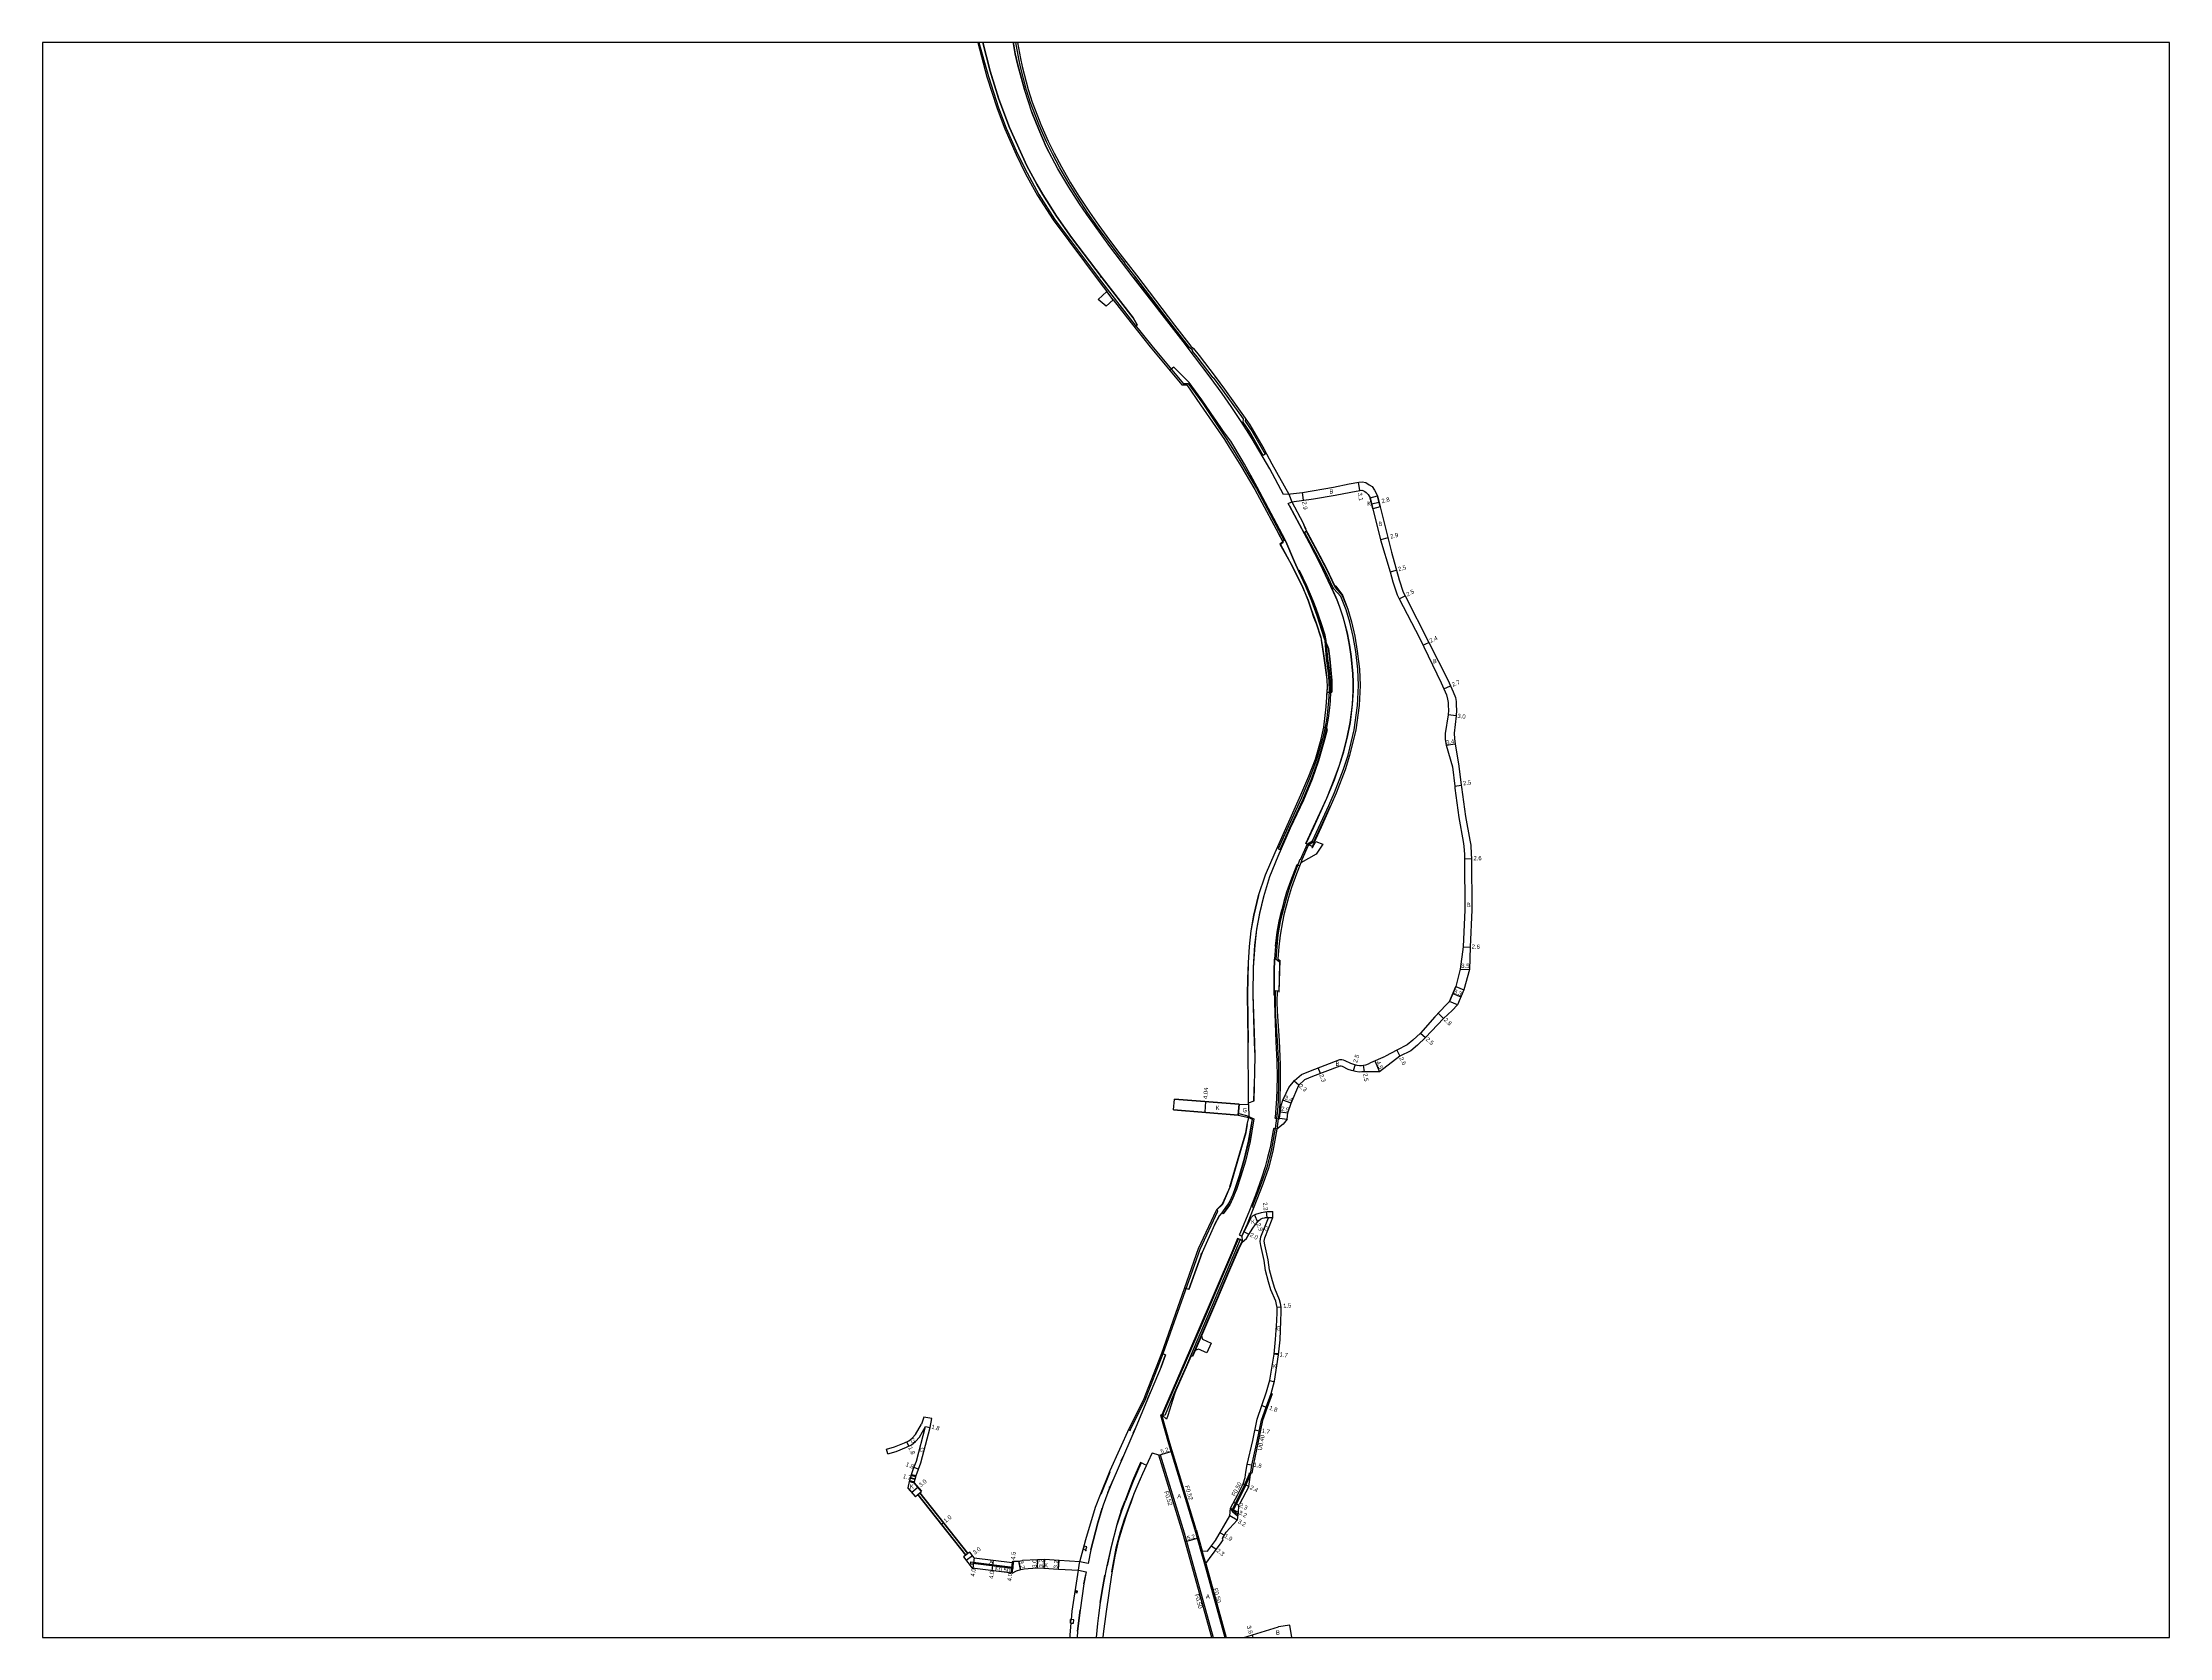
# Model space of a CAD drawing. Header units: metres. Extents: x 0 to 4000, y -99000 to -96000.
# Drawn here: x 800 to 1600, y -99000 to -98400 of the extents above; entities that cross this region are included whole.
import ezdxf

# ---------------------------------------------------------------- set-up
doc = ezdxf.new("R2010")
doc.units = ezdxf.units.M
doc.header["$LTSCALE"] = 2.5
for name, color, linetype in [('その他', 7, 'Continuous'), ('側溝・桝', 7, 'Continuous'), ('図郭', 7, 'Continuous'), ('幅員', 7, 'Continuous'), ('歩道・分離帯・安全施設', 7, 'Continuous'), ('舗装', 7, 'Continuous'), ('道路', 7, 'Continuous')]:
    doc.layers.add(name, color=color, linetype=linetype)
doc.styles.get("Standard").update_dxf_attribs({"font": ''})
doc.styles.get('Standard').set_extended_font_data('@MS PGothic')

msp = doc.modelspace()

# ---------------------------------------------------------------- linework, layer by layer
at = {"layer": 'その他'}
for points in [[(1126.14, -98941.38), (1126.15, -98941.34), (1126.9, -98938.64)], [(1126.14, -98941.38), (1127.79, -98941.79)], [(1126.25, -98940.98), (1127.89, -98941.43)], [(1126.52, -98940.01), (1128.16, -98940.47)], [(1126.79, -98939.05), (1128.43, -98939.5)], [(1126.9, -98938.64), (1128.54, -98939.1)], [(1127.79, -98941.79), (1128.54, -98939.1)]]:
    msp.add_lwpolyline(points, dxfattribs=at)
at = {"layer": '側溝・桝'}
for points in [[(1152.2, -98400), (1155.8, -98412.77), (1159.62, -98424.6), (1162.51, -98432.26), (1166.72, -98441.93), (1170.3, -98449.08), (1174.77, -98457.19), (1180.58, -98466.41), (1198.25, -98490.03), (1209.94, -98505.12), (1217.2, -98514.08), (1229.05, -98528.21), (1230.93, -98528.28), (1236.38, -98535.81), (1245.25, -98548.9), (1246.99, -98551.77), (1251.34, -98558.86), (1256.57, -98567.81), (1267, -98587.31), (1266.48, -98587.59)], [(1252.42, -98541.46), (1252.4, -98542.42), (1254.85, -98546.06), (1259.87, -98554.9), (1259.14, -98555.31), (1254.14, -98546.5), (1251.63, -98542.79), (1251.67, -98541.59), (1243.95, -98530.78), (1240.46, -98526.04), (1240.26, -98526.18), (1234.33, -98518.27), (1232.53, -98516.11), (1232.69, -98515.98), (1232.39, -98515.63), (1231.37, -98514.77), (1225.23, -98506.82), (1210.83, -98487.91), (1207.11, -98483.09), (1207.15, -98483.06), (1204.7, -98479.88), (1200.82, -98474.72), (1196.77, -98469.29), (1193.17, -98464.21), (1189.23, -98458.15), (1186.11, -98453.13), (1182.67, -98447.16), (1179.85, -98441.91), (1177.61, -98437.39), (1176.18, -98434.26), (1174.83, -98431.11), (1173.6, -98427.87), (1171.63, -98422.64), (1170.11, -98417.88), (1167.82, -98409.15), (1167.17, -98406.18), (1166.04, -98400)], [(1202.74, -98496.8), (1200.32, -98493.69)], [(1265.31, -98745.97), (1263.99, -98744.97), (1264.32, -98740.16), (1264.8, -98735.71), (1265.69, -98730.69), (1266.3, -98727.98), (1267.98, -98721.49), (1269.14, -98717.68), (1271.04, -98712.48), (1273.08, -98707.25), (1273.19, -98707.3), (1275.74, -98701.46), (1277.61, -98700.35), (1283.83, -98687.04), (1285.99, -98682.17), (1289.35, -98673.4), (1291.03, -98668.08), (1293.35, -98658.5), (1294.65, -98649.4), (1294.97, -98641.86), (1294.7, -98635.73), (1293.91, -98629.07), (1292.98, -98623.42), (1291.77, -98618.06), (1290.38, -98613.41), (1288.37, -98608.45), (1285.71, -98605.48), (1285.3, -98604.84), (1282.83, -98599.46), (1278.93, -98592.07), (1274.69, -98584.15), (1275.29, -98583.82), (1279.53, -98591.76), (1283.44, -98599.16), (1285.9, -98604.51), (1286.25, -98605.06), (1288.87, -98608), (1290.94, -98613.22)], [(1284.37, -98687.29), (1278.07, -98700.79), (1276.17, -98701.9), (1276.15, -98701.92), (1276.12, -98701.93), (1276.07, -98702.06)], [(1276.07, -98702.06), (1273.7, -98707.49), (1273.26, -98708.61)], [(1264.36, -98756.82), (1263.69, -98756.8), (1263.61, -98760.84), (1263.67, -98764.47), (1264.42, -98775.54), (1264.83, -98784.53), (1264.84, -98791.06), (1264.78, -98798.09), (1264.54, -98801.75), (1263.67, -98808.42), (1262.13, -98816.93), (1260.44, -98823.2), (1258.42, -98829.28), (1254.95, -98837.97), (1255.58, -98838.22)], [(1249.96, -98802.93), (1252.9, -98803.61), (1255.55, -98804.95), (1254.19, -98813.43), (1252.41, -98820.82), (1250.7, -98826.51), (1249.09, -98831.45), (1248.23, -98833.53), (1248.04, -98833.97)], [(1264.81, -98804.85), (1264.3, -98808.72)], [(1208.54, -98921.91), (1209.05, -98922.15), (1209.4, -98921.39), (1214.61, -98910.92), (1221.5, -98893.21), (1235.36, -98853.88), (1242.09, -98839.61), (1241.62, -98839.28)], [(1247.71, -98834.73), (1247.11, -98836.11), (1246.53, -98837.21), (1245.79, -98838.26), (1244.03, -98840.58), (1243.62, -98840.23)], [(1222.08, -98916.5), (1221.43, -98916.21), (1222.19, -98914.49), (1224.9, -98908.12), (1229.57, -98897.41), (1234.29, -98886.46), (1237.2, -98879.79), (1244.34, -98862.99), (1249.83, -98850.07)], [(1250.49, -98850.35), (1245, -98863.27), (1237.85, -98880.07), (1234.95, -98886.74), (1230.22, -98897.7), (1225.56, -98908.4), (1222.84, -98914.78), (1222.08, -98916.5)], [(1251.21, -98850.78), (1249.6, -98854.02), (1246.31, -98861.71), (1241.41, -98873.28), (1235.68, -98886.62), (1232.36, -98894.19)], [(1235.95, -98886.53), (1233.54, -98892.04)], [(1262.07, -98908.24), (1262.45, -98908.37), (1260.68, -98913.51), (1258.88, -98918.37), (1257.29, -98926.29), (1255.31, -98935.3), (1254.86, -98938.25), (1254.47, -98938.19)], [(1220.97, -98916.28), (1220.47, -98916.43), (1223.48, -98927.08), (1233.42, -98959.52), (1235.65, -98967.54), (1235.67, -98967.53), (1236.15, -98967.4)], [(1219.91, -98931.41), (1220.39, -98931.27), (1229.39, -98960.63), (1240.35, -99000)], [(1253.91, -98938.54), (1251.89, -98943.13), (1247.45, -98951.95)], [(1249.56, -98953.7), (1247.87, -98952.23), (1252.35, -98943.34), (1254.39, -98938.68)], [(1247.54, -98952.61), (1249.5, -98954.3)], [(1235.67, -98967.53), (1237.01, -98972.34), (1244.71, -99000)], [(1237.49, -98972.21), (1236.15, -98967.4)], [(1150, -98971.7), (1165.01, -98973.52), (1164.95, -98974.02), (1149.94, -98972.2)]]:
    msp.add_lwpolyline(points, dxfattribs=at)
for points in [[(1277.9, -98609.99), (1275.56, -98604.38), (1272.82, -98598.62), (1272.41, -98598.82), (1275.14, -98604.68), (1277.43, -98610.13), (1278.51, -98613.07), (1280.56, -98618.79), (1281.9, -98623.02), (1282.3, -98625.04), (1282.85, -98631.78), (1283.41, -98636.27), (1283.79, -98640.26), (1283.88, -98644.24), (1283.75, -98647.6), (1283.49, -98650.22), (1283.01, -98654.08), (1282.38, -98657.58), (1281.4, -98661.99), (1279.14, -98669.83), (1276.73, -98676.46), (1273.47, -98684.33), (1268.52, -98695.09), (1264.79, -98703.33), (1265.45, -98703.55), (1269.2, -98695.39), (1274.15, -98684.63), (1277.42, -98676.73), (1279.85, -98670.06), (1282.12, -98662.17), (1283.1, -98657.71), (1283.71, -98654.23), (1284.23, -98650.29), (1284.5, -98647.72), (1284.62, -98644.23), (1284.45, -98640.23), (1284.08, -98636.22), (1283.45, -98631.73), (1282.82, -98624.94), (1282.42, -98622.89), (1281.06, -98618.62), (1279.01, -98612.88)], [(1247.71, -98834.73), (1247.22, -98834.52), (1247.55, -98833.76), (1248.04, -98833.97)], [(1253.97, -98938.11), (1254.47, -98938.19), (1254.39, -98938.68), (1253.9, -98938.61)], [(1247.16, -98952.28), (1247.49, -98951.9), (1247.87, -98952.23), (1247.54, -98952.61)], [(1191.47, -98966.82), (1192.46, -98967.09), (1192.79, -98965.88), (1191.79, -98965.61)], [(1149.11, -98972.4), (1149.21, -98971.6), (1150, -98971.7), (1149.9, -98972.5)], [(1189.18, -98983.23), (1189.3, -98982.6), (1188.76, -98982.49), (1188.64, -98983.12)], [(1187.82, -98994.67), (1187.93, -98993.39), (1186.7, -98993.28), (1186.59, -98994.56)]]:
    msp.add_lwpolyline(points, close=True, dxfattribs=at)
at = {"layer": '図郭'}
msp.add_lwpolyline([(800, -99000), (1600, -99000), (1600, -98400), (800, -98400)], close=True, dxfattribs=at)
at = {"layer": '幅員'}
for points in [[(1295.48, -98568.49), (1294.94, -98565.44)], [(1274.32, -98572.2), (1273.92, -98569.33)], [(1299.94, -98573.54), (1302.65, -98572.85)], [(1306.07, -98586.33), (1303.25, -98587.04)], [(1306.89, -98599.18), (1309.3, -98598.51)], [(1310.33, -98609.33), (1312.54, -98608.15)], [(1319.22, -98626.68), (1321.38, -98625.64)], [(1327.09, -98643.13), (1329.55, -98642.03)], [(1331.66, -98653.27), (1328.68, -98652.96)], [(1328, -98664.38), (1331.35, -98663.82)], [(1331.15, -98679.71), (1333.63, -98679.41)], [(1334.82, -98707.03), (1337.42, -98707.01)], [(1334.33, -98740.15), (1336.93, -98740.28)], [(1333.26, -98748.61), (1336.76, -98748.69)], [(1330.46, -98757.76), (1333.49, -98759.06)], [(1326.96, -98767.11), (1324.92, -98765.19)], [(1318.34, -98772.61), (1320.22, -98774.26)], [(1301.07, -98783.08), (1302.91, -98787.19)], [(1309.36, -98779.07), (1310.55, -98781.37)], [(1272.48, -98792.22), (1270.72, -98790.74)], [(1280.64, -98787.88), (1279.81, -98785.73)], [(1293.74, -98784.48), (1293.01, -98786.87)], [(1297.2, -98787.21), (1296.86, -98784.73)], [(1237.26, -98802.44), (1237.59, -98798.41)], [(1269.67, -98799.06), (1266.49, -98797.86)], [(1265.58, -98802.26), (1268.45, -98802.69)], [(1260.2, -98839.81), (1260.48, -98841.99)], [(1253.69, -98848.35), (1251.91, -98847.44)], [(1255.89, -98841.02), (1256.98, -98843.71)], [(1265.86, -98875.71), (1264.37, -98875.85)], [(1264.94, -98893.63), (1263.25, -98893.42)], [(1258.6, -98912.79), (1260.3, -98913.38)], [(1125.87, -98927.98), (1125.11, -98926.35)], [(1132.11, -98920.61), (1133.86, -98921.06)], [(1256.03, -98921.9), (1257.7, -98922.23)], [(1219.91, -98931.41), (1224.88, -98929.89)], [(1254.91, -98935.23), (1253.14, -98934.91)], [(1128.16, -98940.45), (1126.53, -98939.99)], [(1126.96, -98945.36), (1129.2, -98943.43)], [(1129.46, -98936.68), (1127.78, -98936.03)], [(1253.7, -98943.25), (1251.55, -98942.18)], [(1246.84, -98951.31), (1249.66, -98952.81)], [(1247.99, -98949.13), (1250.02, -98950.21)], [(1138.86, -98956.81), (1138.08, -98957.44)], [(1249.32, -98955.91), (1246.55, -98954.3)], [(1234.82, -98962.61), (1229.81, -98964.01)], [(1239.68, -98965.52), (1241.51, -98966.91)], [(1242.9, -98960.59), (1244.54, -98961.55)], [(1147.41, -98970.97), (1149.74, -98969.17)], [(1150.39, -98970), (1149.9, -98973.97)], [(1157.22, -98974.87), (1157.71, -98970.9)], [(1164.65, -98971.75), (1164.16, -98975.72)], [(1164.73, -98975.79), (1165.05, -98971.3)], [(1167.05, -98971.31), (1167.71, -98974.44)], [(1174.21, -98970.85), (1174.13, -98973.85)], [(1176.83, -98970.71), (1176.63, -98973.91)], [(1182.16, -98974.26), (1182.36, -98971.06)], [(1254.95, -98999.04), (1255.25, -99000)]]:
    msp.add_lwpolyline(points, dxfattribs=at)
at = {"layer": '歩道・分離帯・安全施設'}
for points in [[(1211.16, -98506.63), (1211.78, -98506.15), (1210.27, -98503.58), (1198.6, -98488.48), (1187.04, -98473.3), (1181.38, -98465.28), (1176.22, -98457.22), (1174.03, -98453.34), (1170.19, -98446.33), (1163.71, -98431.91), (1159.67, -98421.26), (1156.47, -98410.81), (1153.63, -98400)], [(1153.63, -98400), (1156.47, -98410.81), (1159.67, -98421.26), (1163.71, -98431.91), (1170.19, -98446.33), (1174.03, -98453.34), (1176.22, -98457.22), (1181.38, -98465.28), (1187.04, -98473.3), (1198.6, -98488.48), (1210.27, -98503.58), (1211.78, -98506.15), (1211.16, -98506.63), (1210.68, -98507.01)], [(1165.18, -98400), (1165.25, -98400.47), (1165.88, -98404.2), (1166.82, -98408.55), (1168.17, -98413.49), (1169.37, -98417.68)], [(1261.6, -98560.38), (1255, -98549.11), (1252.89, -98545.75), (1250.59, -98542.21), (1247.12, -98536.96), (1243.65, -98531.98), (1239.21, -98525.86), (1233.29, -98518.06), (1228.98, -98512.5), (1210.25, -98488.29), (1201.46, -98476.72), (1192.76, -98464.74), (1190, -98460.71), (1185.97, -98454.47), (1181.84, -98447.46), (1177.54, -98439.22), (1174.68, -98432.75), (1172.24, -98426.57), (1169.37, -98417.68), (1168.17, -98413.49), (1166.82, -98408.55), (1165.88, -98404.2), (1165.25, -98400.47), (1165.18, -98400)], [(1261.6, -98560.38), (1255, -98549.11), (1252.89, -98545.75), (1250.59, -98542.21), (1247.12, -98536.96), (1243.65, -98531.98), (1239.21, -98525.86), (1233.29, -98518.06), (1228.98, -98512.5), (1210.25, -98488.29), (1201.46, -98476.72), (1192.76, -98464.74), (1190, -98460.71), (1185.97, -98454.47), (1181.84, -98447.46), (1177.54, -98439.22), (1174.68, -98432.75), (1172.24, -98426.57), (1169.37, -98417.68), (1168.17, -98413.49), (1166.82, -98408.55), (1165.88, -98404.2), (1165.25, -98400.47), (1165.18, -98400)], [(1155.58, -98407.42), (1154.77, -98404.32)], [(1157.35, -98413.69), (1156.47, -98410.81)], [(1159.67, -98421.26), (1158.96, -98418.93)], [(1163.76, -98432.02), (1163.71, -98431.91), (1162.67, -98429.15)], [(1172.07, -98426.03), (1172.24, -98426.57), (1174.68, -98432.75), (1177.54, -98439.22), (1178.43, -98440.91)], [(1170.19, -98446.33), (1167.96, -98441.36)], [(1206.54, -98483.4), (1201.46, -98476.72), (1192.76, -98464.74), (1190, -98460.71), (1185.97, -98454.47), (1181.84, -98447.46)], [(1174.03, -98453.34), (1173.09, -98451.63)], [(1181.38, -98465.28), (1176.22, -98457.22)], [(1198.6, -98488.48), (1187.16, -98473.46)], [(1210.25, -98488.29), (1228.98, -98512.5)], [(1211.78, -98506.15), (1210.27, -98503.58), (1207.61, -98500.14)], [(1283.22, -98644.35), (1284.93, -98644.36), (1284.98, -98642.88), (1284.92, -98639.98), (1284.59, -98635.98), (1284.2, -98631.81), (1283.64, -98627.97), (1282.22, -98624.28), (1279.42, -98615.71), (1277.42, -98610.14), (1275.13, -98604.68), (1272.48, -98599.04), (1270.94, -98595.38), (1267.61, -98587.7), (1267.43, -98587.08), (1256.9, -98567.22), (1252.13, -98558.65), (1246.92, -98550.01), (1244.23, -98546.34), (1236.01, -98534.37), (1231.31, -98527.92), (1225.51, -98522.08), (1224.56, -98522.86), (1223.99, -98523.34)], [(1267, -98587.31), (1267.43, -98587.08), (1256.9, -98567.22), (1252.13, -98558.65), (1246.92, -98550.01), (1244.23, -98546.34), (1236.01, -98534.37), (1231.31, -98527.92), (1225.51, -98522.08), (1224.56, -98522.86)], [(1236.01, -98534.37), (1231.31, -98527.92), (1225.51, -98522.08)], [(1250.59, -98542.21), (1247.12, -98536.96), (1243.65, -98531.98), (1239.21, -98525.86)], [(1244.23, -98546.34), (1241.07, -98541.74)], [(1251.58, -98557.75), (1246.92, -98550.01)], [(1252.89, -98545.75), (1255, -98549.11)], [(1267.43, -98587.08), (1256.9, -98567.22), (1254.49, -98562.9)], [(1268.72, -98569.84), (1266.77, -98570.04), (1261.6, -98560.38)], [(1268.72, -98569.84), (1266.77, -98570.04), (1261.6, -98560.38)], [(1269.05, -98574.3), (1268.56, -98573.37), (1269.87, -98572.81)], [(1269.05, -98574.3), (1268.56, -98573.37), (1269.87, -98572.81)], [(1269.05, -98574.3), (1276.51, -98588.37), (1280.55, -98596.06), (1285.58, -98606.75)], [(1277.64, -98702.4), (1275.7, -98701.54), (1275.2, -98701.32), (1278.07, -98695.07), (1283.02, -98684.21), (1285.84, -98677.3), (1287.77, -98671.88), (1289.38, -98666.77), (1290.74, -98661.31), (1291.82, -98655.85), (1292.66, -98649), (1292.95, -98643.9), (1292.94, -98640.61), (1292.82, -98637.46), (1292.19, -98630.93), (1291.57, -98626.73), (1290.84, -98622.75), (1289.92, -98618.93), (1289.16, -98616.22), (1287.92, -98612.41), (1286.9, -98609.76), (1285.58, -98606.75), (1280.55, -98596.06), (1276.51, -98588.37), (1269.05, -98574.3)], [(1275.7, -98701.54), (1275.2, -98701.32), (1278.07, -98695.07), (1283.02, -98684.21), (1285.84, -98677.3), (1287.77, -98671.88), (1289.38, -98666.77), (1290.74, -98661.31), (1291.82, -98655.85), (1292.66, -98649), (1292.95, -98643.9), (1292.94, -98640.61), (1292.82, -98637.46), (1292.19, -98630.93), (1291.57, -98626.73), (1290.84, -98622.75), (1289.92, -98618.93), (1289.16, -98616.22), (1287.92, -98612.41), (1286.9, -98609.76), (1285.58, -98606.75), (1280.55, -98596.06), (1276.51, -98588.37), (1269.05, -98574.3)], [(1275.28, -98582.93), (1274.98, -98582.75), (1274.09, -98580.42)], [(1266.38, -98587.48), (1264.96, -98584.94)], [(1266.55, -98587.77), (1265.43, -98588.66), (1270.05, -98596.84), (1274.01, -98605.04), (1276.05, -98610), (1277.13, -98613.37), (1278.04, -98616.19), (1279.09, -98618.52), (1280.84, -98623.89)], [(1267.61, -98587.7), (1270.94, -98595.38), (1272.48, -98599.04), (1275.13, -98604.68), (1277.42, -98610.14), (1279.42, -98615.71), (1282.22, -98624.28), (1283.64, -98627.97), (1284.2, -98631.81), (1284.59, -98635.98), (1284.92, -98639.98), (1284.98, -98642.88), (1284.93, -98644.36)], [(1275.29, -98701.35), (1278.16, -98695.11), (1283.11, -98684.24), (1285.93, -98677.33), (1287.85, -98671.9), (1289.47, -98666.79), (1290.84, -98661.32), (1291.91, -98655.85), (1292.75, -98649), (1293.04, -98643.9), (1293.04, -98640.6), (1292.91, -98637.45), (1292.29, -98630.91), (1291.66, -98626.7), (1290.93, -98622.73), (1290.01, -98618.89), (1289.25, -98616.18), (1288.01, -98612.37), (1286.99, -98609.71), (1285.66, -98606.71)], [(1280.95, -98624.77), (1281.85, -98630.74), (1283.08, -98639.59), (1283.18, -98642.67), (1282.93, -98645.51)], [(1253.59, -98798.86), (1255.76, -98798.12), (1256.11, -98781.36), (1255.9, -98776.32), (1255.32, -98758.21), (1255.51, -98748.02), (1255.99, -98739.5), (1256.68, -98733.61), (1257.81, -98727.53), (1259.35, -98721.23), (1261.67, -98713.7), (1264.72, -98706.14), (1269.41, -98695.43), (1274.41, -98684.88), (1277.61, -98677.03), (1280.11, -98670.14), (1282.37, -98662.18), (1283.27, -98658.41), (1282.99, -98658.24), (1282.32, -98657.85), (1281.92, -98657.61)], [(1253.59, -98798.86), (1255.76, -98798.12), (1256.11, -98781.36), (1255.9, -98776.32), (1255.32, -98758.21), (1255.51, -98748.02), (1255.99, -98739.5), (1256.68, -98733.61), (1257.81, -98727.53), (1259.35, -98721.23), (1261.67, -98713.7), (1264.72, -98706.14), (1269.41, -98695.43), (1274.41, -98684.88), (1277.61, -98677.03), (1280.11, -98670.14), (1282.37, -98662.18), (1283.27, -98658.41), (1281.92, -98657.61)], [(1264.72, -98706.14), (1269.41, -98695.43), (1274.41, -98684.88), (1277.61, -98677.03), (1280.11, -98670.14), (1282.37, -98662.18), (1283.27, -98658.41)], [(1278.25, -98701.7), (1278.89, -98700.51)], [(1272.81, -98709.78), (1272.19, -98709.54), (1271.76, -98709.37), (1269.36, -98715.43), (1267.92, -98719.58), (1266.9, -98723.17), (1266.1, -98726.22), (1265.14, -98730.57), (1264.43, -98734.62), (1263.8, -98739.96), (1263.4, -98744.87), (1263.25, -98749.41), (1263.22, -98756.19), (1263.5, -98765.38), (1263.94, -98775.95), (1264.26, -98783.17), (1264.32, -98789.18), (1264.23, -98793.6), (1264.12, -98797.36), (1263.6, -98804.32)], [(1272.19, -98709.54), (1271.76, -98709.37), (1269.36, -98715.43), (1267.92, -98719.58), (1266.9, -98723.17), (1266.1, -98726.22), (1265.14, -98730.57), (1264.43, -98734.62), (1263.8, -98739.96), (1263.4, -98744.87), (1263.25, -98749.41), (1263.22, -98756.19), (1263.5, -98765.38), (1263.94, -98775.95), (1264.26, -98783.17), (1264.32, -98789.18), (1264.23, -98793.6), (1264.12, -98797.36), (1263.6, -98804.32)], [(1271.76, -98709.37), (1269.36, -98715.43), (1267.92, -98719.58), (1266.9, -98723.17)], [(1253.65, -98776.18), (1253.35, -98758.04), (1253.44, -98752.15), (1253.66, -98746.18), (1254, -98740.07), (1254.64, -98734.21), (1255.71, -98728.27), (1257.49, -98720.91)], [(1259.4, -98720.92), (1257.74, -98727.62), (1256.67, -98733.59), (1255.98, -98739.5), (1255.41, -98748.01), (1255.22, -98758.12), (1255.8, -98776.31), (1256.04, -98781.32)], [(1263.8, -98739.96), (1264.43, -98734.62), (1265.14, -98730.57), (1266.1, -98726.22)], [(1263.29, -98758.41), (1263.22, -98756.19), (1263.25, -98749.41), (1263.4, -98744.87)], [(1265.18, -98757.2), (1265.49, -98745.21)], [(1263.5, -98765.38), (1263.94, -98775.95), (1264.26, -98783.17), (1264.32, -98789.18), (1264.23, -98793.6), (1264.12, -98797.36), (1263.6, -98804.32)], [(1255.58, -98797.94), (1255.83, -98791.13)], [(1253.7, -98804.36), (1253.7, -98804.36), (1254.99, -98805.07), (1253.67, -98813.32), (1251.9, -98820.68), (1250.19, -98826.35), (1248.59, -98831.27), (1247.75, -98833.32), (1246.63, -98835.88), (1246.08, -98836.94), (1245.36, -98837.95), (1243.62, -98840.23), (1242.64, -98841.22), (1240.85, -98844.78), (1236.15, -98855.21), (1231.12, -98869.1), (1229.56, -98868.61)], [(1253.7, -98804.36), (1253.7, -98804.36), (1254.99, -98805.07), (1253.67, -98813.32), (1251.9, -98820.68), (1250.19, -98826.35), (1248.59, -98831.27), (1247.75, -98833.32), (1246.63, -98835.88), (1246.08, -98836.94), (1245.36, -98837.95), (1243.62, -98840.23), (1242.64, -98841.22), (1240.85, -98844.78), (1236.15, -98855.21), (1231.12, -98869.1), (1229.56, -98868.61)], [(1241.52, -98839.17), (1243.85, -98836.93), (1246.81, -98830.26), (1249.87, -98819.8), (1252.78, -98810.03), (1253.24, -98807.08)], [(1254.82, -98805.63), (1253.52, -98813.24), (1251.69, -98820.66), (1250.06, -98826.31), (1248.47, -98831.23), (1247.7, -98833.3), (1246.54, -98835.83), (1245.98, -98836.81), (1245.26, -98837.86), (1243.53, -98840.21)], [(1263.6, -98804.32), (1263.56, -98804.68), (1264.81, -98804.85)], [(1263.6, -98804.32), (1263.56, -98804.68), (1264.81, -98804.85)], [(1262.92, -98809.27), (1261.72, -98815.7), (1260.8, -98819.47), (1259.83, -98822.93), (1258.5, -98827.17), (1256.26, -98833.55), (1253.99, -98839.33), (1250.3, -98848.1)], [(1262.92, -98809.27), (1261.72, -98815.7), (1260.8, -98819.47), (1259.83, -98822.93), (1258.5, -98827.17), (1256.26, -98833.55), (1253.99, -98839.33), (1250.3, -98848.1)], [(1262.92, -98809.27), (1261.72, -98815.7), (1260.8, -98819.47), (1259.83, -98822.93)], [(1264.3, -98808.72), (1263.02, -98808.55), (1262.92, -98809.27)], [(1264.3, -98808.72), (1263.02, -98808.55), (1262.92, -98809.27)], [(1258.5, -98827.17), (1256.26, -98833.55), (1253.99, -98839.33), (1250.3, -98848.1)], [(1240.85, -98844.78), (1242.64, -98841.22)], [(1247.53, -98854.52), (1234.12, -98885.78), (1220.97, -98916.28)], [(1247.53, -98854.52), (1234.12, -98885.78), (1220.97, -98916.28)], [(1231.12, -98869.1), (1236.15, -98855.21)], [(1247.53, -98854.52), (1234.12, -98885.78)], [(1251.23, -98851.23), (1251.21, -98850.78), (1250.49, -98850.35), (1249.83, -98850.07), (1249.51, -98849.93), (1247.53, -98854.52)], [(1251.23, -98851.23), (1251.21, -98850.78), (1250.49, -98850.35), (1249.83, -98850.07), (1249.51, -98849.93), (1247.53, -98854.52)], [(1250.3, -98848.1), (1250.12, -98848.52), (1251.12, -98848.99)], [(1250.3, -98848.1), (1250.12, -98848.52), (1251.12, -98848.99)], [(1220.95, -98893.07), (1222.44, -98893.64), (1220.81, -98898.2), (1215.62, -98910.39), (1210.92, -98921.46), (1202.54, -98940.96), (1200.68, -98945.45), (1198.94, -98950.19), (1196.94, -98956.87), (1194.33, -98967.08)], [(1220.95, -98893.07), (1222.44, -98893.64), (1220.81, -98898.2)], [(1220.81, -98898.2), (1222.44, -98893.64)], [(1231.76, -98891.32), (1221.66, -98914.69)], [(1220.81, -98898.2), (1215.62, -98910.39), (1210.92, -98921.46), (1202.54, -98940.96), (1200.68, -98945.45), (1198.94, -98950.19), (1196.94, -98956.87), (1194.33, -98967.08)], [(1215.59, -98910.46), (1215.62, -98910.39), (1216.87, -98907.44)], [(1210.21, -98923.11), (1210.92, -98921.46)], [(1205.73, -98933.54), (1206.45, -98931.86)], [(1214.11, -98934.68), (1213.03, -98934.2), (1210.03, -98941.12), (1207.15, -98948.47)], [(1214.11, -98934.68), (1213.03, -98934.2), (1210.03, -98941.12), (1207.15, -98948.47)], [(1213.11, -98934.53), (1210.22, -98941.2), (1207.34, -98948.54)], [(1125.48, -98943.78), (1128.29, -98947.06)], [(1130.68, -98945.01), (1127.87, -98941.73)], [(1198.2, -98946.13), (1201.59, -98937.68)], [(1200.68, -98945.45), (1202.54, -98940.96)], [(1209.28, -98949.61), (1210.59, -98945.84), (1213.24, -98939.75)], [(1194.33, -98967.08), (1196.94, -98956.87), (1198.6, -98951.31)], [(1200.51, -98973.07), (1202.13, -98965.88), (1204.25, -98957.61), (1205.91, -98952.31), (1207.34, -98948.54)], [(1209.09, -98949.59), (1206.85, -98955.66), (1205.37, -98960.35), (1203.76, -98966.38), (1202.04, -98975.27)], [(1205.72, -98952.24), (1204.06, -98957.56), (1201.94, -98965.84), (1200.32, -98973.02), (1199.2, -98978.78), (1198.76, -98980.96), (1197.8, -98986.87), (1197.13, -98991.75), (1196.79, -98994.74), (1196.31, -99000)], [(1205.72, -98952.24), (1204.06, -98957.56), (1201.94, -98965.84), (1200.32, -98973.02), (1199.2, -98978.78), (1198.76, -98980.96), (1197.8, -98986.87), (1197.13, -98991.75), (1196.79, -98994.74), (1196.31, -99000)], [(1194.33, -98967.08), (1193.26, -98972.2), (1190.18, -98971.56)], [(1194.33, -98967.08), (1193.26, -98972.2), (1190.18, -98971.56)], [(1189.64, -98974.73), (1192.6, -98975.35), (1191.66, -98979.85)], [(1189.64, -98974.73), (1192.6, -98975.35), (1191.66, -98979.85)], [(1191.66, -98979.85), (1190.25, -98989.79), (1189.3, -98997.63), (1189.17, -99000)], [(1191.66, -98979.85), (1190.25, -98989.79), (1189.3, -98997.63), (1189.17, -99000)], [(1191.66, -98979.85), (1192.41, -98976.28)], [(1197.8, -98986.87), (1198.76, -98980.96), (1199.2, -98978.78), (1199.62, -98976.58)], [(1189.3, -98997.63), (1190.25, -98989.79)], [(1197.13, -98991.75), (1196.79, -98994.74)]]:
    msp.add_lwpolyline(points, dxfattribs=at)
at = {"layer": '歩道・分離帯・安全施設', "flags": 128}
for points in [[(1214.11, -98934.68), (1215.21, -98935.17)], [(1205.72, -98952.24), (1207.15, -98948.47)], [(1205.72, -98952.24), (1207.15, -98948.47)]]:
    msp.add_lwpolyline(points, dxfattribs=at)
at = {"layer": '歩道・分離帯・安全施設'}
for p in [(1198.09, -98488.08, 79.24), (1257.39, -98568.45, 77.55), (1235.77, -98855.85, 74.72), (1201.35, -98943.5, 73.46), (1192.36, -98967.24, 73.34)]:
    msp.add_point(p, dxfattribs=at)
at = {"layer": '舗装'}
for points in [[(1268.72, -98569.84), (1269.87, -98572.81)], [(1299.37, -98571.27), (1302.08, -98570.59)], [(1303.12, -98574.69), (1300.41, -98575.37)], [(1249.7, -98803.46), (1250.03, -98799.43)], [(1253.63, -98799.52), (1253.7, -98804.36)], [(1265.23, -98804.59), (1268.1, -98805.02)], [(1261.12, -98841.95), (1262.73, -98841.96)], [(1251.12, -98848.99), (1251.21, -98850.78)], [(1263.29, -98892.99), (1264.97, -98893.21)], [(1261.62, -98903.33), (1263.25, -98903.84)], [(1164.73, -98975.79), (1165.35, -98971.3)], [(1189.64, -98974.73), (1190.04, -98972.08), (1190.18, -98971.56)]]:
    msp.add_lwpolyline(points, dxfattribs=at)
at = {"layer": '道路'}
for points in [[(1151.73, -98400), (1155.23, -98412.94), (1159.06, -98424.79), (1161.96, -98432.48), (1166.18, -98442.18), (1169.77, -98449.36), (1174.25, -98457.49), (1180.08, -98466.74), (1197.77, -98490.39), (1200.32, -98493.69), (1197.11, -98496.73)], [(1166.75, -98400), (1167.85, -98406.05), (1168.5, -98408.98), (1170.78, -98417.69), (1172.29, -98422.41), (1174.24, -98427.63), (1175.48, -98430.85), (1176.82, -98433.98), (1178.23, -98437.09), (1180.47, -98441.59), (1183.28, -98446.82), (1186.7, -98452.77), (1189.81, -98457.77), (1193.75, -98463.82), (1197.33, -98468.88), (1201.37, -98474.31), (1205.25, -98479.46), (1211.42, -98487.46), (1225.82, -98506.37), (1231.91, -98514.26), (1232.92, -98515.1), (1235.07, -98517.68), (1241.02, -98525.62), (1244.51, -98530.37), (1252.35, -98541.36), (1254.09, -98543.85), (1259.31, -98552.89), (1262.42, -98558.52), (1268.72, -98569.84), (1269.45, -98569.74)], [(1200.1, -98499.2), (1197.11, -98496.73)], [(1200.1, -98499.2), (1202.74, -98496.8), (1209.48, -98505.49), (1216.59, -98514.49), (1228.49, -98528.72), (1230.35, -98528.77), (1235.57, -98536.33), (1244.6, -98549.38), (1246.31, -98552.17), (1250.73, -98559.22), (1255.99, -98568.12), (1266.65, -98587.91)], [(1269.45, -98569.74), (1273.92, -98569.33), (1285.6, -98567.25), (1291.46, -98566.06), (1295.06, -98565.42), (1296.32, -98565.3), (1297.72, -98565.57), (1299.01, -98566.34), (1300.09, -98567.07), (1301.01, -98568.44), (1302.08, -98570.59), (1303.12, -98574.69), (1307.43, -98591.72), (1310.31, -98602.16), (1311.82, -98606.81), (1312.54, -98608.15), (1321.38, -98625.64), (1328.55, -98639.78)], [(1269.87, -98572.81), (1278.03, -98571.69), (1286.17, -98570.3), (1292.04, -98569.1), (1295.48, -98568.49), (1296.17, -98568.43), (1296.59, -98568.51), (1297.34, -98568.95), (1297.85, -98569.3), (1298.57, -98570.04), (1299.37, -98571.27), (1300.41, -98575.37)], [(1269.87, -98572.81), (1269.87, -98572.81), (1274.03, -98580.58), (1274.8, -98582.53), (1280.48, -98593.11), (1283.07, -98598.1), (1285.77, -98604.06), (1286.5, -98604.55), (1288.97, -98607.91), (1290.94, -98613.22), (1292.35, -98617.91), (1293.57, -98623.3), (1294.5, -98628.98), (1295.3, -98635.69), (1295.57, -98641.86), (1295.25, -98649.46), (1293.94, -98658.61), (1291.61, -98668.24), (1289.91, -98673.59), (1286.55, -98682.4), (1280.9, -98695.11), (1277.48, -98702.77), (1277.68, -98702.86), (1278.92, -98700.53)], [(1299.37, -98571.27), (1300.41, -98575.37)], [(1300.41, -98575.37), (1303.25, -98587.04), (1306.89, -98599.18)], [(1303.12, -98574.69), (1302.08, -98570.59)], [(1281.92, -98657.61), (1282.86, -98649.94), (1283.32, -98642.64), (1283.18, -98639.56), (1282.72, -98634.99), (1281.54, -98627.49), (1280.95, -98623.85), (1279.22, -98618.48), (1277.31, -98613.28), (1276.12, -98609.96), (1274.07, -98604.99), (1270.08, -98596.82), (1265.66, -98588.69), (1266.65, -98587.91)], [(1306.89, -98599.18), (1307.91, -98602.88), (1309.51, -98607.79), (1310.33, -98609.33)], [(1310.33, -98609.33), (1317.9, -98623.95), (1326.08, -98640.87), (1328.09, -98645.38), (1328.47, -98647.01), (1328.71, -98648.29), (1328.76, -98649.45), (1328.87, -98651.1), (1328.68, -98652.96), (1327.61, -98659.89)], [(1328.55, -98639.78), (1330.55, -98644.29)], [(1330.55, -98644.29), (1331.41, -98646.4), (1331.69, -98647.95), (1331.76, -98649.28), (1331.88, -98651.16), (1331.66, -98653.27), (1331.01, -98659.86)], [(1257.36, -98720.91), (1260.04, -98713.08), (1263.64, -98704.66), (1273.25, -98683.07), (1276.27, -98676.04), (1278.74, -98669.61), (1280.92, -98662.06), (1281.92, -98657.61)], [(1327.61, -98659.89), (1327.63, -98662.19), (1328, -98664.38), (1330.28, -98672.53)], [(1331.01, -98659.86), (1331.03, -98661.89), (1331.35, -98663.82), (1332.76, -98672.23), (1333.63, -98679.41), (1333.72, -98680.12), (1335.16, -98691.2), (1336.83, -98700.05), (1337.24, -98701.95), (1337.41, -98705.34), (1337.42, -98707.01), (1337.61, -98726.28), (1336.93, -98740.28), (1336.76, -98748.69), (1334.62, -98756.42), (1332.22, -98762.02)], [(1330.28, -98672.53), (1331.15, -98679.71), (1331.24, -98680.44), (1332.7, -98691.59), (1334.29, -98700.6)], [(1281.55, -98701.63), (1279.1, -98705.34), (1273.26, -98708.61), (1271.67, -98712.72), (1269.77, -98717.89), (1268.63, -98721.67), (1266.94, -98728.14), (1266.35, -98730.83), (1265.46, -98735.8), (1264.98, -98740.21), (1264.68, -98744.68), (1265.32, -98745.21), (1265.31, -98745.91), (1265.16, -98752.56), (1264.98, -98756.79), (1264.36, -98756.82), (1264.28, -98760.84), (1264.34, -98764.44), (1265.09, -98775.5), (1265.5, -98784.51), (1265.51, -98791.07), (1265.44, -98798.12), (1265.21, -98801.81), (1264.81, -98804.85), (1265.17, -98804.92), (1265.23, -98804.59)], [(1278.92, -98700.53), (1281.55, -98701.63)], [(1334.29, -98700.6), (1334.65, -98702.29), (1334.81, -98705.41), (1334.82, -98707.03), (1335, -98726.23), (1334.33, -98740.15)], [(1253.63, -98799.52), (1253.59, -98798.86), (1253.59, -98797.61), (1253.45, -98775.04), (1253.24, -98758.06), (1253.35, -98752.15), (1253.59, -98746.18), (1253.94, -98740.08), (1254.59, -98734.2), (1255.66, -98728.25), (1257.36, -98720.91)], [(1334.33, -98740.15), (1333.26, -98748.61)], [(1333.26, -98748.61), (1331.54, -98755.1), (1329.14, -98760.71), (1327.81, -98762.13), (1323.63, -98766.55), (1318.34, -98772.61), (1315.47, -98775.34), (1313.24, -98777.06), (1309.36, -98779.07), (1305.09, -98781.27)], [(1331.54, -98755.1), (1329.14, -98760.71)], [(1334.62, -98756.42), (1332.22, -98762.02)], [(1326.96, -98767.11), (1320.14, -98774.34), (1317.2, -98777.15)], [(1332.22, -98762.02), (1330.18, -98764.13), (1326.96, -98767.11)], [(1265.23, -98804.59), (1265.94, -98799.93), (1266.48, -98797.85), (1267.78, -98795.21), (1268.81, -98793.08), (1270.96, -98790.5), (1273.49, -98788.27), (1276.87, -98786.88), (1287.96, -98782.56), (1288.28, -98782.57), (1288.69, -98782.57), (1289.25, -98782.76), (1289.77, -98782.9), (1291.99, -98783.94), (1293.11, -98784.28), (1294.38, -98784.68), (1295.33, -98784.78), (1296.15, -98784.77), (1296.86, -98784.73), (1297.74, -98784.54), (1298.7, -98784.21), (1299.63, -98783.73), (1305.09, -98781.27)], [(1310.55, -98781.37), (1302.91, -98787.19), (1297.2, -98787.21), (1296.24, -98787.27), (1295.21, -98787.28), (1293.87, -98787.13), (1292.37, -98786.67), (1291.09, -98786.28), (1288.91, -98785.26), (1288.5, -98785.13), (1288.26, -98785.07), (1288.09, -98785.05), (1287.91, -98785.05), (1277.73, -98789.01), (1274.72, -98790.25), (1272.48, -98792.22)], [(1317.2, -98777.15), (1314.64, -98779.26), (1310.55, -98781.37)], [(1225.43, -98801.47), (1225.76, -98797.44)], [(1250.03, -98799.43), (1225.76, -98797.44)], [(1250.03, -98799.43), (1225.76, -98797.44)], [(1250.03, -98799.43), (1253.63, -98799.52)], [(1268.1, -98805.02), (1268.45, -98802.69), (1269.67, -98799.06)], [(1269.67, -98799.06), (1272.48, -98792.22)], [(1192.46, -98963.17), (1196.07, -98950.97), (1197.88, -98946.22), (1201.54, -98937.2), (1208.89, -98921.15), (1214.09, -98910.69), (1220.97, -98893.02), (1234.83, -98853.66), (1241.62, -98839.28), (1243.94, -98836.98), (1246.73, -98830.5), (1246.54, -98830.43), (1249.7, -98819.76), (1252.63, -98810.04), (1253.15, -98807.01), (1253.7, -98804.36)], [(1249.7, -98803.46), (1225.43, -98801.47)], [(1225.43, -98801.47), (1249.7, -98803.46)], [(1249.7, -98803.46), (1253.7, -98804.36)], [(1268.1, -98805.02), (1266.61, -98806.87), (1264.3, -98808.72)], [(1264.3, -98808.72), (1262.79, -98817.08), (1261.08, -98823.4), (1259.05, -98829.51), (1253.04, -98844.58)], [(1251.91, -98847.44), (1254.74, -98841.87), (1255.38, -98841.23), (1256.41, -98840.81), (1258.43, -98840.14), (1259.71, -98839.88), (1260.68, -98839.75), (1262.73, -98839.75)], [(1262.73, -98841.95), (1262.73, -98839.75)], [(1253.04, -98844.58), (1251.12, -98848.92), (1251.12, -98848.99)], [(1251.12, -98848.99), (1251.91, -98847.44)], [(1253.69, -98848.35), (1255.19, -98846.07), (1256.1, -98844.8), (1256.98, -98843.71), (1257.52, -98843.09), (1258.14, -98842.61), (1258.85, -98842.28), (1259.65, -98842.1), (1259.99, -98842.06), (1260.82, -98841.95), (1261.12, -98841.95)], [(1256.82, -98917.93), (1258.6, -98912.79), (1260.37, -98907.65), (1261.67, -98903.17), (1263.25, -98893.42), (1263.75, -98887.86), (1264.31, -98880.85), (1264.43, -98877.58), (1264.37, -98875.85), (1264.19, -98874.74), (1263.82, -98873.45), (1262.04, -98869.25), (1261.16, -98866.25), (1260.01, -98861.99), (1259.5, -98858.23), (1258.26, -98852.54), (1258.04, -98851.06), (1258.06, -98850.15), (1258.23, -98849.26), (1261.06, -98842.1), (1261.12, -98841.95)], [(1262.07, -98908.24), (1263.33, -98903.54), (1264.94, -98893.63), (1265.45, -98888.02), (1265.81, -98880.91), (1265.93, -98877.58), (1265.86, -98875.71), (1265.66, -98874.42), (1265.24, -98872.95), (1263.45, -98868.74), (1262.6, -98865.85), (1261.49, -98861.69), (1260.98, -98857.97), (1259.74, -98852.27), (1259.55, -98850.97), (1259.56, -98850.3), (1259.68, -98849.68), (1262.45, -98842.65), (1262.73, -98841.95)], [(1249.8, -98854.11), (1246.51, -98861.8), (1241.61, -98873.37), (1235.95, -98886.53), (1236.35, -98887.73), (1239.59, -98889.24)], [(1251.23, -98851.23), (1249.8, -98854.11)], [(1251.23, -98851.23), (1252.9, -98849.92), (1253.69, -98848.35)], [(1237.98, -98892.88), (1234.78, -98891.52), (1233.54, -98892.04), (1232.56, -98894.28), (1232.01, -98894.04), (1226.31, -98907.13), (1225.71, -98908.52), (1223.3, -98916.48), (1222.77, -98917.83), (1220.97, -98916.28)], [(1239.59, -98889.24), (1237.98, -98892.88)], [(1258.49, -98918.26), (1260.3, -98913.38), (1262.07, -98908.24)], [(1117.48, -98929.16), (1120.46, -98928.33), (1124.19, -98926.78), (1125.86, -98925.99), (1127.06, -98925.03), (1128.33, -98923.6), (1130.55, -98919.72)], [(1127.79, -98941.79), (1128.54, -98939.1), (1130.39, -98934.26), (1133.86, -98921.06), (1134.45, -98917.65), (1131.53, -98917.1), (1130.55, -98919.72)], [(1233.92, -98959.38), (1223.98, -98926.94), (1220.97, -98916.28)], [(1236.15, -98967.4), (1238.16, -98967.52), (1241.19, -98963.52), (1246.55, -98954.3), (1246.84, -98951.31), (1249.56, -98946.18), (1251.55, -98942.18), (1252.29, -98939.8), (1252.63, -98937.82), (1253.14, -98934.91), (1255.23, -98925.87), (1256.82, -98917.93)], [(1253.7, -98943.25), (1254.91, -98935.23), (1256.9, -98926.21), (1258.49, -98918.26)], [(1117.96, -98930.89), (1121.05, -98930.03), (1124.92, -98928.42), (1126.82, -98927.53), (1128.3, -98926.33), (1129.8, -98924.66), (1132.11, -98920.61)], [(1126.9, -98938.64), (1127.78, -98936.03), (1128.68, -98933.71), (1132.11, -98920.61)], [(1117.96, -98930.89), (1117.48, -98929.16)], [(1217.52, -98930.66), (1217.29, -98930.82), (1215.83, -98933.76), (1213.79, -98938.4), (1211.97, -98942.51), (1210.55, -98945.76), (1209.11, -98949.56)], [(1219.91, -98931.41), (1217.52, -98930.66)], [(1228.91, -98960.77), (1219.91, -98931.41)], [(1125.55, -98943.72), (1126.14, -98941.38), (1126.15, -98941.34), (1126.9, -98938.64)], [(1128.37, -98947), (1125.55, -98943.72)], [(1130.61, -98945.07), (1127.79, -98941.79)], [(1253.7, -98943.25), (1250.23, -98949.83)], [(1128.37, -98947), (1129.22, -98946.27), (1147.25, -98969), (1146.4, -98969.66), (1149.71, -98973.95)], [(1129.22, -98946.27), (1147.25, -98969)], [(1150.39, -98970), (1148.73, -98967.86), (1148.04, -98968.39), (1129.98, -98945.62), (1130.61, -98945.07)], [(1148.04, -98968.39), (1129.98, -98945.62)], [(1209.11, -98949.56), (1209.25, -98949.62), (1207.84, -98953.4), (1206.28, -98958.05), (1204.62, -98963.72), (1203.3, -98969.47), (1202.06, -98976.46), (1200.03, -98990.21), (1198.88, -98998.61), (1198.76, -99000)], [(1249.82, -98950.6), (1249.66, -98952.81), (1249.32, -98955.91), (1245.23, -98960.35)], [(1249.82, -98950.6), (1250.23, -98949.83)], [(1233.92, -98959.38), (1236.15, -98967.4)], [(1190.18, -98971.56), (1192.46, -98963.17)], [(1239.83, -99000), (1228.91, -98960.77)], [(1237.49, -98972.21), (1239.99, -98968.91), (1243.11, -98964.8), (1244.03, -98963.22), (1243.84, -98962.74), (1245.23, -98960.35)], [(1164.73, -98975.79), (1149.71, -98973.95)], [(1150.39, -98970), (1164.65, -98971.75), (1165.05, -98971.3), (1167.05, -98971.31), (1168.55, -98971)], [(1164.73, -98975.79), (1166.38, -98974.95), (1167.93, -98974.4), (1169.21, -98974.13), (1170.74, -98974), (1172.44, -98973.93), (1174.35, -98973.84), (1176.63, -98973.91), (1182.16, -98974.26)], [(1182.36, -98971.06), (1176.83, -98970.71), (1174.21, -98970.85), (1168.55, -98971)], [(1182.16, -98974.26), (1189.64, -98974.73)], [(1190.18, -98971.56), (1182.36, -98971.06)], [(1187.31, -98990.1), (1189.64, -98974.73)], [(1237.49, -98972.21), (1245.23, -99000)], [(1186.51, -99000), (1186.51, -98999.01), (1186.92, -98994.59), (1186.59, -98994.56), (1186.7, -98993.28), (1187.07, -98993.31), (1187.31, -98990.1)], [(1251.82, -99000), (1264.91, -98995.98)], [(1269.85, -99000), (1269.17, -98995.33), (1264.91, -98995.98)]]:
    msp.add_lwpolyline(points, dxfattribs=at)
for points in [[(1299.37, -98571.27), (1302.08, -98570.59), (1303.12, -98574.69), (1300.41, -98575.37)], [(1329.14, -98760.71), (1331.54, -98755.1), (1334.62, -98756.42), (1332.22, -98762.02)], [(1225.76, -98797.44), (1250.03, -98799.43), (1249.7, -98803.46), (1225.43, -98801.47)], [(1129.98, -98945.62), (1148.04, -98968.39), (1147.25, -98969), (1129.22, -98946.27)]]:
    msp.add_lwpolyline(points, close=True, dxfattribs=at)

# ---------------------------------------------------------------- texts
at = {"layer": '側溝・桝'}
for s, rotation, p in [('U0.40', 78.69284, (1258.56, -98929.75)), ('F0.52', 287.0373, (1229.64, -98943.08)), ('F0.50', 63.26509, (1248.55, -98947.09)), ('F0.52', 287.0373, (1221.86, -98945.16)), ('F0.50', 353.07897, (1158.2, -98974.92)), ('F0.50', 285.5616, (1233.33, -98983.87)), ('F0.50', 285.5616, (1240.39, -98981.66))]:
    msp.add_text(s, height=1.6, rotation=rotation, dxfattribs=at).set_placement(p)
at = {"layer": '幅員'}
for s, rotation, p in [('2.9', 277.84997, (1273.84, -98572.76)), ('3.1', 280.04184, (1294.68, -98569.48)), ('2.8', 14.22428, (1303.86, -98573.33)), ('2.9', 14.22428, (1307.08, -98586.66)), ('2.5', 15.38276, (1310.07, -98598.94)), ('2.5', 27.99086, (1313.4, -98608.47)), ('2.4', 25.79678, (1322.14, -98625.88)), ('2.7', 23.97899, (1330.49, -98642.38)), ('3.0', 354.2099, (1332.13, -98654.07)), ('3.4', 9.51533, (1328.06, -98664.12)), ('2.5', 6.91079, (1334.4, -98679.46)), ('2.6', 0.43571, (1338.22, -98707.63)), ('2.6', 357.2282, (1337.51, -98740.83)), ('3.5', 358.8278, (1333.61, -98748.1)), ('3.3', 336.79989, (1330.6, -98757.55)), ('2.8', 316.65333, (1326.91, -98767.84)), ('2.5', 318.84486, (1320.11, -98775.25)), ('2.5', 72.97613, (1294.42, -98783.94)), ('4.5', 294.21489, (1301.56, -98783.57)), ('2.6', 297.38718, (1310.24, -98782.15)), ('2.3', 319.89554, (1272.4, -98792.81)), ('2.3', 291.27651, (1280.19, -98788.42)), ('2.5', 277.71447, (1296.74, -98787.88)), ('4.04', 85.31448, (1238.08, -98797.49)), ('3.4', 339.29075, (1267.02, -98797.54)), ('2.9', 351.36941, (1265.76, -98801.8)), ('2.2', 277.4011, (1259, -98836.42)), ('2.0', 333.03809, (1253.94, -98849.05)), ('2.9', 292.02145, (1256.51, -98844.46)), ('1.5', 5.50839, (1266.7, -98876.13)), ('1.7', 352.80013, (1265.24, -98894.27)), ('1.8', 345.35427, (1134.2, -98921.39)), ('1.8', 340.93976, (1261.24, -98914.25)), ('1.7', 348.69284, (1258.44, -98922.89)), ('1.8', 339.04422, (1124.51, -98935.48)), ('1.8', 295.1649, (1125.57, -98928.6)), ('5.2', 17.03722, (1220.79, -98930.88)), ('1.8', 349.9177, (1255.38, -98935.75)), ('1.7', 344.52165, (1123.47, -98940)), ('3.0', 40.64587, (1130.41, -98943.54)), ('2.4', 333.49793, (1253.96, -98944.11)), ('2.3', 332.04832, (1250.01, -98950.69)), ('1.0', 38.42518, (1139.69, -98956.95)), ('3.2', 329.82594, (1249.39, -98956.82)), ('3.2', 332.04832, (1249.71, -98953.54)), ('3.0', 37.68016, (1150.68, -98968.93)), ('4.5', 85.9682, (1165.8, -98970.83)), ('5.2', 15.56161, (1230.71, -98963.5)), ('2.3', 322.82628, (1241.36, -98967.66)), ('1.9', 329.82594, (1244.31, -98962.3)), ('4.0', 83.03698, (1150.62, -98977.18)), ('4.0', 83.0191, (1157.57, -98978.03)), ('4.0', 83.0191, (1164.39, -98978.94)), ('3.2', 281.90346, (1167.3, -98971.26)), ('3.0', 88.44231, (1173.88, -98973.81)), ('3.2', 86.3537, (1176.35, -98973.71)), ('3.2', 86.3537, (1181.88, -98974.07)), ('3.6', 287.05772, (1252.9, -98995.82))]:
    msp.add_text(s, height=1.6, rotation=rotation, dxfattribs=at).set_placement(p)
at = {"layer": '舗装'}
for s, p in [('B', (1284.05, -98569.66)), ('K', (1298.23, -98574.18)), ('B', (1302.47, -98581.87)), ('B', (1322.91, -98633.48)), ('B', (1335.7, -98725.22)), ('B', (1286.33, -98784.97)), ('K', (1241.24, -98801.55)), ('G', (1251.37, -98802.43)), ('K', (1254.55, -98844.4)), ('G', (1259.48, -98847)), ('G', (1264.08, -98884.47)), ('K', (1262.73, -98898.7)), ('G', (1126.47, -98926.72)), ('G', (1130, -98930.27)), ('K', (1126.24, -98943.97)), ('A', (1226.8, -98947.67)), ('A', (1156.05, -98972.45)), ('K', (1176.74, -98973.64)), ('A', (1237.57, -98985.35)), ('B', (1263.91, -98998.91))]:
    msp.add_text(s, height=1.6, dxfattribs=at).set_placement(p)

doc.saveas('drawing.dxf')
